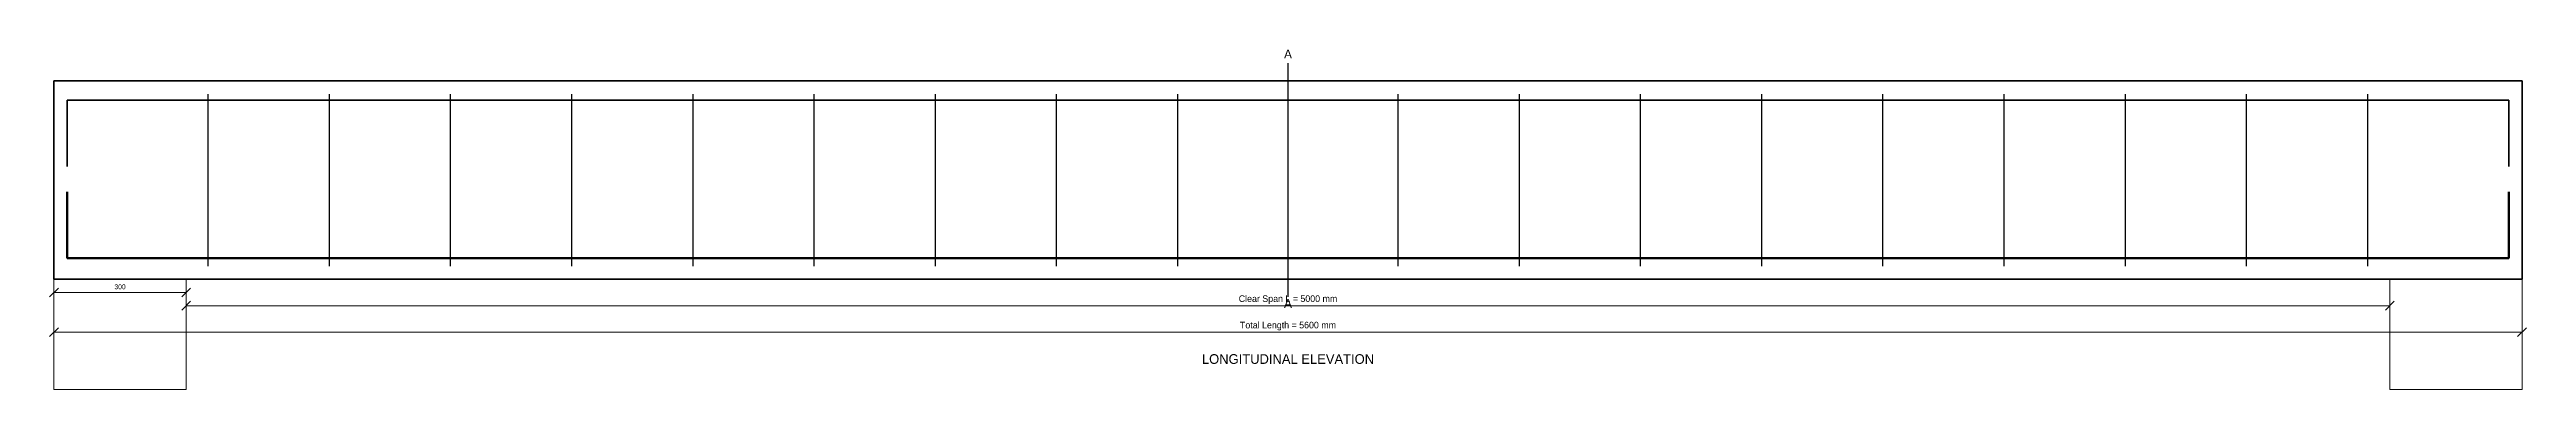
# Model space of a CAD drawing. Header units: millimetres. Extents: x -451 to 6410, y -670 to 521.
# Drawn here: x 790 to 6410, y -250 to 521 of the extents above; entities that cross this region are included whole.
import ezdxf
from ezdxf.enums import TextEntityAlignment as Align

# ---------------------------------------------------------------- set-up
doc = ezdxf.new("R2010")
doc.units = ezdxf.units.MM
for name, color, linetype, lineweight in [('ANNOTATIONS', 6, 'Continuous', 25), ('DIMENSIONS', 2, 'Continuous', 18), ('HATCH', 8, 'Continuous', 13), ('OUTLINE', 7, 'Continuous', 35), ('REBAR_MAIN', 1, 'Continuous', 50), ('REBAR_TOP', 3, 'Continuous', 35), ('STIRRUPS', 4, 'Continuous', 25)]:
    doc.layers.add(name, color=color, linetype=linetype, lineweight=lineweight)

msp = doc.modelspace()

# ---------------------------------------------------------------- texts
at = {"layer": 'ANNOTATIONS'}
msp.add_text('A', height=20, dxfattribs=at).set_placement((3600, 495), align=Align.BOTTOM_CENTER)
for s, height, p in [('A', 20, (3600, -45)), ('LONGITUDINAL ELEVATION', 22, (3600, -170))]:
    msp.add_text(s, height=height, dxfattribs=at).set_placement(p, align=Align.TOP_CENTER)
at = {"layer": 'DIMENSIONS'}
for s, height, p in [('300', 11, (950, -26)), ('Clear Span L = 5000 mm', 15, (3600, -56)), ('Total Length = 5600 mm', 15, (3600, -116))]:
    msp.add_text(s, height=height, dxfattribs=at).set_placement(p, align=Align.BOTTOM_CENTER)

# ---------------------------------------------------------------- linework, layer by layer
at = {"layer": 'ANNOTATIONS'}
msp.add_line((3600, -40), (3600, 490), dxfattribs=at)
at = {"layer": 'DIMENSIONS'}
for p, q in [((800, 0), (800, -130)), ((800, 0), (800, -40)), ((1100, 0), (1100, -70)), ((1100, 0), (1100, -40)), ((6100, 0), (6100, -70)), ((6400, 0), (6400, -130)), ((790, -40), (810, -20)), ((800, -30), (1100, -30)), ((1090, -40), (1110, -20)), ((1090, -70), (1110, -50)), ((6090, -70), (6110, -50)), ((790, -130), (810, -110)), ((1100, -60), (6100, -60)), ((6390, -130), (6410, -110)), ((800, -120), (6400, -120))]:
    msp.add_line(p, q, dxfattribs=at)
at = {"layer": 'HATCH'}
for points in [[(800, -250), (1100, -250), (1100, 0), (800, 0), (800, -250)], [(6100, -250), (6400, -250), (6400, 0), (6100, 0), (6100, -250)]]:
    msp.add_lwpolyline(points, close=True, dxfattribs=at)
at = {"layer": 'OUTLINE'}
msp.add_lwpolyline([(800, 0), (6400, 0), (6400, 450), (800, 450), (800, 0)], close=True, dxfattribs=at)
at = {"layer": 'REBAR_MAIN'}
msp.add_lwpolyline([(830, 198), (830, 48), (6370, 48), (6370, 198)], dxfattribs=at)
at = {"layer": 'REBAR_TOP'}
msp.add_lwpolyline([(830, 256), (830, 406), (6370, 406), (6370, 256)], dxfattribs=at)
at = {"layer": 'STIRRUPS'}
for p, q in [((1150, 30), (1150, 420)), ((1425, 30), (1425, 420)), ((1700, 30), (1700, 420)), ((1975, 30), (1975, 420)), ((2250, 30), (2250, 420)), ((2525, 30), (2525, 420)), ((2800, 30), (2800, 420)), ((3075, 30), (3075, 420)), ((3350, 30), (3350, 420)), ((3600, 30), (3600, 420)), ((3850, 30), (3850, 420)), ((4125, 30), (4125, 420)), ((4400, 30), (4400, 420)), ((4675, 30), (4675, 420)), ((4950, 30), (4950, 420)), ((5225, 30), (5225, 420)), ((5500, 30), (5500, 420)), ((5775, 30), (5775, 420)), ((6050, 30), (6050, 420))]:
    msp.add_line(p, q, dxfattribs=at)

msp.set_redraw_order([(e.dxf.handle, doc.entitydb.next_handle()) for e in msp.query("TEXT MTEXT ATTDEF DIMENSION ARC_DIMENSION")])  # texts and dimensions are drawn at this point

doc.saveas('drawing.dxf')
